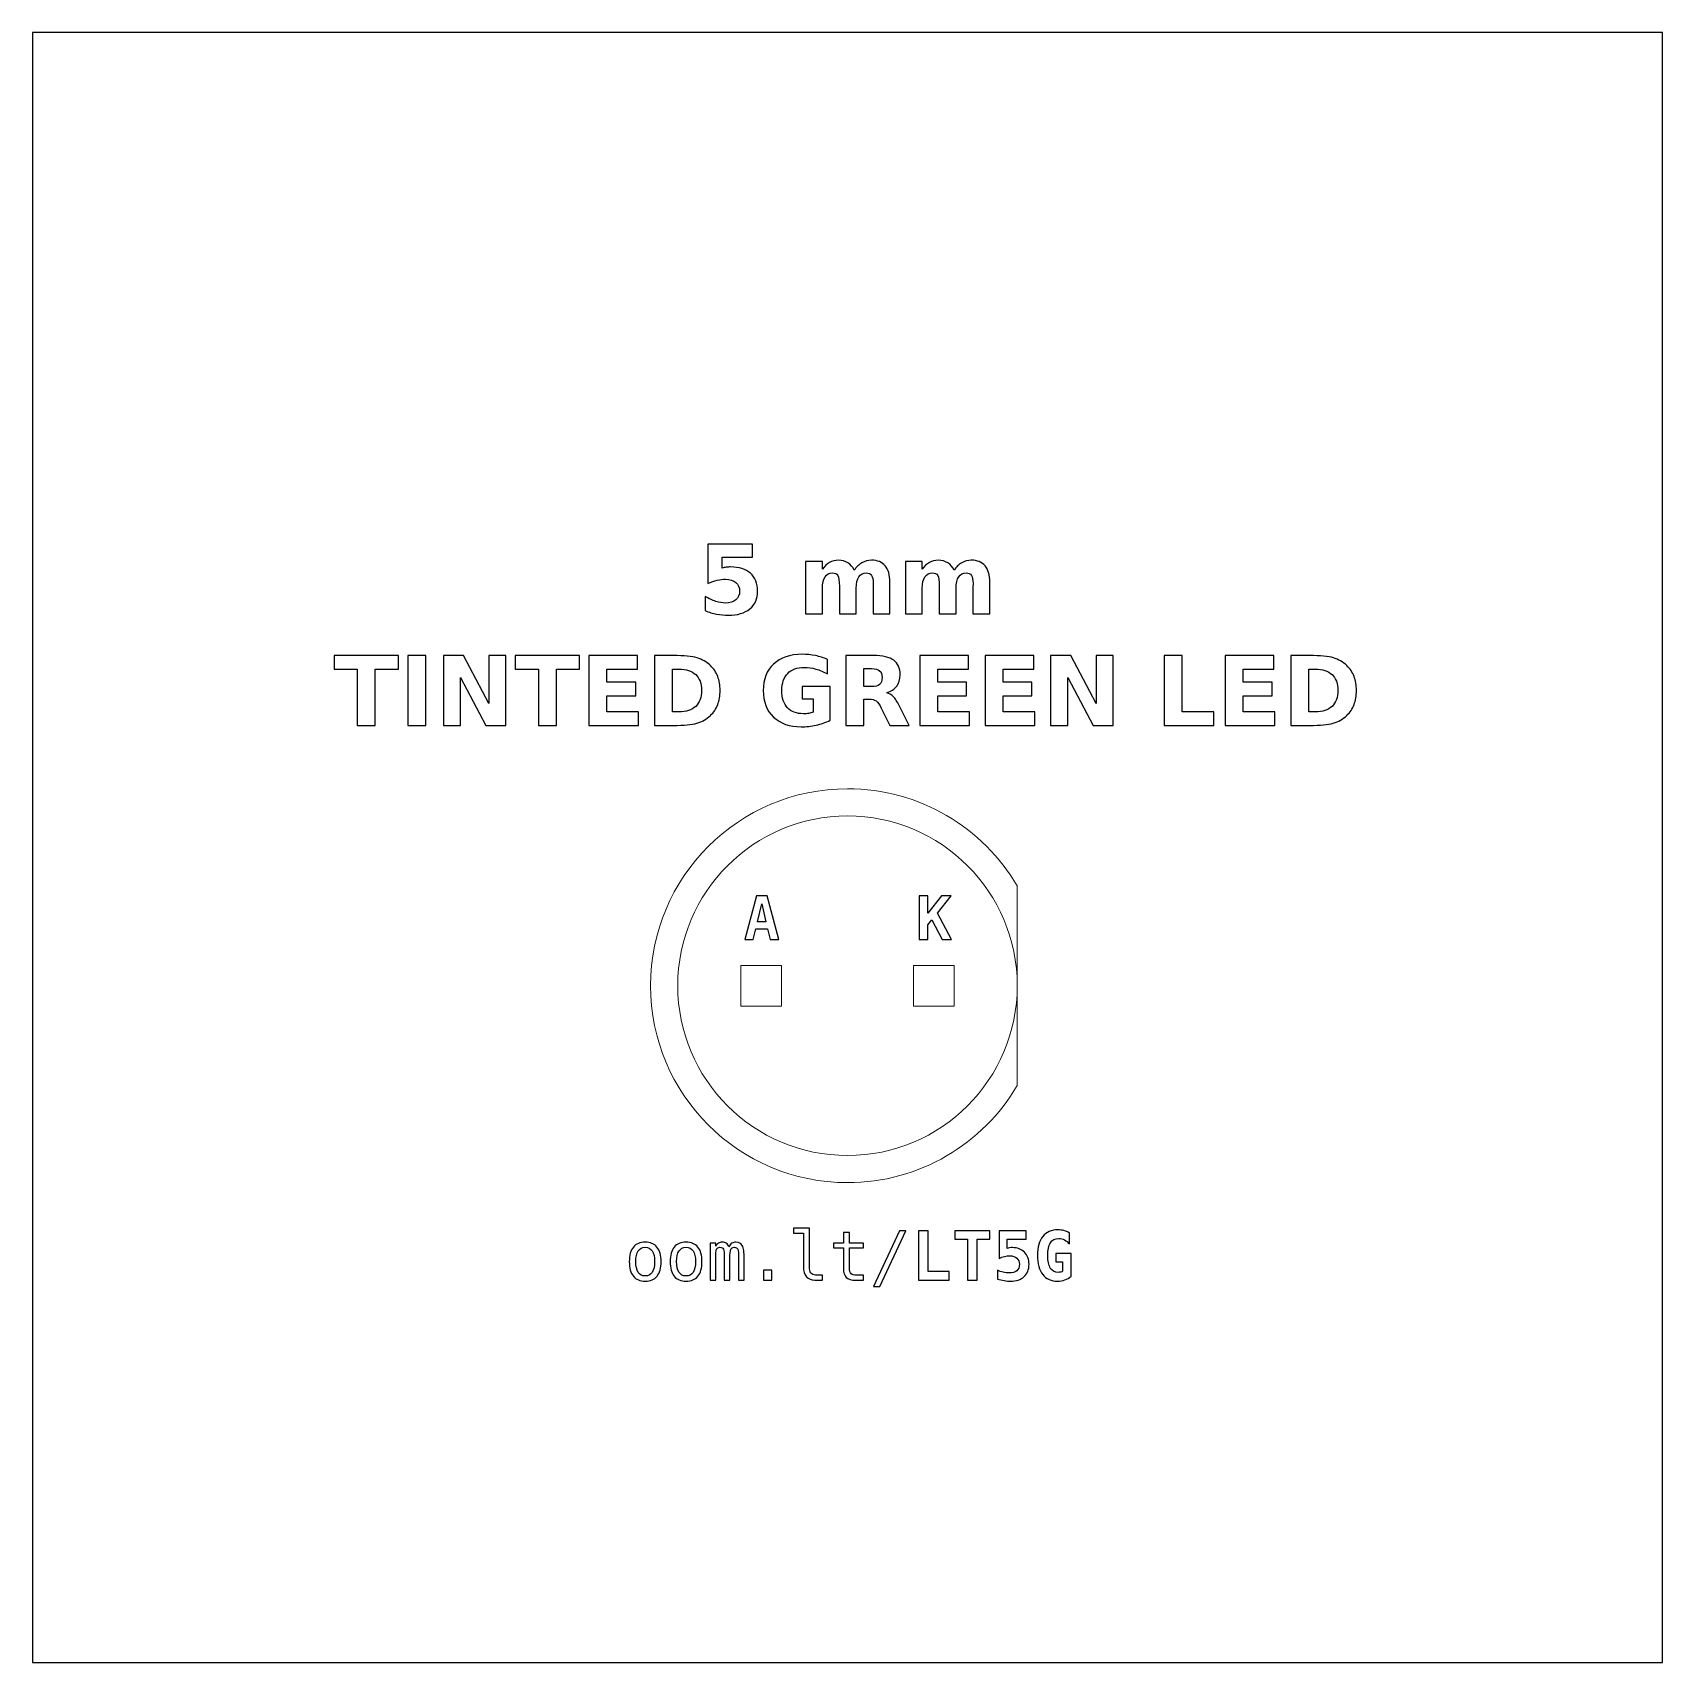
# Model space of a CAD drawing. Header units: centimetres. Extents: x -11.7 to -9.3, y -16.05 to -13.65.
import ezdxf

# ---------------------------------------------------------------- set-up
doc = ezdxf.new("R2010")
doc.units = ezdxf.units.CM
doc.header["$MEASUREMENT"] = 0
doc.layers.add('Layer 1', color=7, linetype='Continuous')

msp = doc.modelspace()

# ---------------------------------------------------------------- linework, layer by layer
at = {"layer": 'Layer 1', "color": 7}
msp.add_lwpolyline([(-11.7, -16.05), (-9.3, -16.05), (-9.3, -13.65), (-11.7, -13.65), (-11.7, -16.05)], close=True, dxfattribs=at)
at = {"layer": 'Layer 1', "color": 7, "lineweight": 20}
for points in [[(-10.65701, -15.08355), (-10.59701, -15.08355), (-10.59701, -15.02355), (-10.65701, -15.02355), (-10.65701, -15.08355)], [(-10.40301, -15.08355), (-10.34301, -15.08355), (-10.34301, -15.02355), (-10.40301, -15.02355), (-10.40301, -15.08355)]]:
    msp.add_lwpolyline(points, close=True, dxfattribs=at)
at = {"layer": 'Layer 1', "color": 250, "lineweight": 20}
msp.add_ellipse((-10.50001, -15.05355), major_axis=(0, 0.25), ratio=1, dxfattribs=at)
at = {"layer": 'Layer 1', "color": 250}
for points, knots in [([(-10.70574, -14.40315), (-10.70574, -14.40315), (-10.6398, -14.40315), (-10.6398, -14.40315), (-10.6398, -14.40315), (-10.6398, -14.40315), (-10.6398, -14.42265), (-10.6398, -14.42265), (-10.6398, -14.42265), (-10.6398, -14.42265), (-10.6846, -14.42265), (-10.6846, -14.42265), (-10.6846, -14.42265), (-10.6846, -14.42265), (-10.6846, -14.43857), (-10.6846, -14.43857), (-10.6846, -14.43857), (-10.68258, -14.43803), (-10.68055, -14.43761), (-10.67851, -14.4373), (-10.67851, -14.4373), (-10.67646, -14.43699), (-10.67432, -14.43685), (-10.67213, -14.43685), (-10.67213, -14.43685), (-10.65958, -14.43685), (-10.64982, -14.43998), (-10.64283, -14.44626), (-10.64283, -14.44626), (-10.63585, -14.45252), (-10.63237, -14.46126), (-10.63237, -14.47246), (-10.63237, -14.47246), (-10.63237, -14.48358), (-10.63618, -14.49229), (-10.64377, -14.49859), (-10.64377, -14.49859), (-10.65137, -14.50487), (-10.66193, -14.50802), (-10.67543, -14.50802), (-10.67543, -14.50802), (-10.68126, -14.50802), (-10.68705, -14.50745), (-10.69276, -14.50633), (-10.69276, -14.50633), (-10.69848, -14.5052), (-10.70417, -14.5035), (-10.70981, -14.5012), (-10.70981, -14.5012), (-10.70981, -14.5012), (-10.70981, -14.48031), (-10.70981, -14.48031), (-10.70981, -14.48031), (-10.70421, -14.48354), (-10.6989, -14.48594), (-10.69387, -14.48753), (-10.69387, -14.48753), (-10.68883, -14.48916), (-10.68408, -14.48996), (-10.67964, -14.48996), (-10.67964, -14.48996), (-10.67319, -14.48996), (-10.66814, -14.48838), (-10.66444, -14.48523), (-10.66444, -14.48523), (-10.66075, -14.4821), (-10.65889, -14.47785), (-10.65889, -14.47246), (-10.65889, -14.47246), (-10.65889, -14.46705), (-10.66075, -14.46279), (-10.66444, -14.45967), (-10.66444, -14.45967), (-10.66814, -14.45654), (-10.67319, -14.45499), (-10.67964, -14.45499), (-10.67964, -14.45499), (-10.68345, -14.45499), (-10.68752, -14.45548), (-10.69182, -14.45647), (-10.69182, -14.45647), (-10.69615, -14.45745), (-10.70078, -14.45898), (-10.70574, -14.46105), (-10.70574, -14.46105), (-10.70574, -14.46105), (-10.70574, -14.40315), (-10.70574, -14.40315)], [0, 0, 0, 0, 0.0454545, 0.0454545, 0.0454545, 0.0454545, 0.0909091, 0.0909091, 0.0909091, 0.0909091, 0.1363636, 0.1363636, 0.1363636, 0.1363636, 0.1818182, 0.1818182, 0.1818182, 0.1818182, 0.2272727, 0.2272727, 0.2272727, 0.2272727, 0.2727273, 0.2727273, 0.2727273, 0.2727273, 0.3181818, 0.3181818, 0.3181818, 0.3181818, 0.3636364, 0.3636364, 0.3636364, 0.3636364, 0.4090909, 0.4090909, 0.4090909, 0.4090909, 0.4545455, 0.4545455, 0.4545455, 0.4545455, 0.5, 0.5, 0.5, 0.5, 0.5454545, 0.5454545, 0.5454545, 0.5454545, 0.5909091, 0.5909091, 0.5909091, 0.5909091, 0.6363636, 0.6363636, 0.6363636, 0.6363636, 0.6818182, 0.6818182, 0.6818182, 0.6818182, 0.7272727, 0.7272727, 0.7272727, 0.7272727, 0.7727273, 0.7727273, 0.7727273, 0.7727273, 0.8181818, 0.8181818, 0.8181818, 0.8181818, 0.8636364, 0.8636364, 0.8636364, 0.8636364, 0.9090909, 0.9090909, 0.9090909, 0.9090909, 0.9545455, 0.9545455, 0.9545455, 0.9545455, 1, 1, 1, 1]), ([(-10.49001, -14.44167), (-10.48688, -14.4369), (-10.48319, -14.43325), (-10.47888, -14.43076), (-10.47888, -14.43076), (-10.47458, -14.42824), (-10.46988, -14.427), (-10.46473, -14.427), (-10.46473, -14.427), (-10.45586, -14.427), (-10.44911, -14.42973), (-10.44448, -14.43521), (-10.44448, -14.43521), (-10.43984, -14.44066), (-10.43751, -14.44861), (-10.43751, -14.45903), (-10.43751, -14.45903), (-10.43751, -14.45903), (-10.43751, -14.50602), (-10.43751, -14.50602), (-10.43751, -14.50602), (-10.43751, -14.50602), (-10.46233, -14.50602), (-10.46233, -14.50602), (-10.46233, -14.50602), (-10.46233, -14.50602), (-10.46233, -14.46578), (-10.46233, -14.46578), (-10.46233, -14.46578), (-10.46228, -14.46519), (-10.46226, -14.46458), (-10.46223, -14.46392), (-10.46223, -14.46392), (-10.46221, -14.46329), (-10.46219, -14.46237), (-10.46219, -14.46117), (-10.46219, -14.46117), (-10.46219, -14.45571), (-10.46298, -14.45174), (-10.46461, -14.44929), (-10.46461, -14.44929), (-10.46621, -14.44682), (-10.46879, -14.4456), (-10.47237, -14.4456), (-10.47237, -14.4456), (-10.47707, -14.4456), (-10.48067, -14.44753), (-10.48323, -14.45139), (-10.48323, -14.45139), (-10.48577, -14.45524), (-10.48709, -14.46082), (-10.48719, -14.46813), (-10.48719, -14.46813), (-10.48719, -14.46813), (-10.48719, -14.50602), (-10.48719, -14.50602), (-10.48719, -14.50602), (-10.48719, -14.50602), (-10.512, -14.50602), (-10.512, -14.50602), (-10.512, -14.50602), (-10.512, -14.50602), (-10.512, -14.46578), (-10.512, -14.46578), (-10.512, -14.46578), (-10.512, -14.45724), (-10.51273, -14.45174), (-10.51421, -14.44929), (-10.51421, -14.44929), (-10.51567, -14.44682), (-10.51828, -14.4456), (-10.52204, -14.4456), (-10.52204, -14.4456), (-10.52679, -14.4456), (-10.53044, -14.44755), (-10.533, -14.45143), (-10.533, -14.45143), (-10.53556, -14.45531), (-10.53686, -14.46084), (-10.53686, -14.46806), (-10.53686, -14.46806), (-10.53686, -14.46806), (-10.53686, -14.50602), (-10.53686, -14.50602), (-10.53686, -14.50602), (-10.53686, -14.50602), (-10.56167, -14.50602), (-10.56167, -14.50602), (-10.56167, -14.50602), (-10.56167, -14.50602), (-10.56167, -14.42886), (-10.56167, -14.42886), (-10.56167, -14.42886), (-10.56167, -14.42886), (-10.53686, -14.42886), (-10.53686, -14.42886), (-10.53686, -14.42886), (-10.53686, -14.42886), (-10.53686, -14.44017), (-10.53686, -14.44017), (-10.53686, -14.44017), (-10.53382, -14.43579), (-10.53034, -14.43253), (-10.52641, -14.43031), (-10.52641, -14.43031), (-10.52249, -14.4281), (-10.51816, -14.427), (-10.51343, -14.427), (-10.51343, -14.427), (-10.50812, -14.427), (-10.50339, -14.42829), (-10.49932, -14.43086), (-10.49932, -14.43086), (-10.49523, -14.43344), (-10.49212, -14.43704), (-10.49001, -14.44167)], [0, 0, 0, 0, 0.0344828, 0.0344828, 0.0344828, 0.0344828, 0.0689655, 0.0689655, 0.0689655, 0.0689655, 0.1034483, 0.1034483, 0.1034483, 0.1034483, 0.137931, 0.137931, 0.137931, 0.137931, 0.1724138, 0.1724138, 0.1724138, 0.1724138, 0.2068966, 0.2068966, 0.2068966, 0.2068966, 0.2413793, 0.2413793, 0.2413793, 0.2413793, 0.2758621, 0.2758621, 0.2758621, 0.2758621, 0.3103448, 0.3103448, 0.3103448, 0.3103448, 0.3448276, 0.3448276, 0.3448276, 0.3448276, 0.3793103, 0.3793103, 0.3793103, 0.3793103, 0.4137931, 0.4137931, 0.4137931, 0.4137931, 0.4482759, 0.4482759, 0.4482759, 0.4482759, 0.4827586, 0.4827586, 0.4827586, 0.4827586, 0.5172414, 0.5172414, 0.5172414, 0.5172414, 0.5517241, 0.5517241, 0.5517241, 0.5517241, 0.5862069, 0.5862069, 0.5862069, 0.5862069, 0.6206897, 0.6206897, 0.6206897, 0.6206897, 0.6551724, 0.6551724, 0.6551724, 0.6551724, 0.6896552, 0.6896552, 0.6896552, 0.6896552, 0.7241379, 0.7241379, 0.7241379, 0.7241379, 0.7586207, 0.7586207, 0.7586207, 0.7586207, 0.7931034, 0.7931034, 0.7931034, 0.7931034, 0.8275862, 0.8275862, 0.8275862, 0.8275862, 0.862069, 0.862069, 0.862069, 0.862069, 0.8965517, 0.8965517, 0.8965517, 0.8965517, 0.9310345, 0.9310345, 0.9310345, 0.9310345, 0.9655172, 0.9655172, 0.9655172, 0.9655172, 1, 1, 1, 1]), ([(-10.34297, -14.44167), (-10.33984, -14.4369), (-10.33615, -14.43325), (-10.33184, -14.43076), (-10.33184, -14.43076), (-10.32754, -14.42824), (-10.32284, -14.427), (-10.31769, -14.427), (-10.31769, -14.427), (-10.30882, -14.427), (-10.30207, -14.42973), (-10.29744, -14.43521), (-10.29744, -14.43521), (-10.2928, -14.44066), (-10.29047, -14.44861), (-10.29047, -14.45903), (-10.29047, -14.45903), (-10.29047, -14.45903), (-10.29047, -14.50602), (-10.29047, -14.50602), (-10.29047, -14.50602), (-10.29047, -14.50602), (-10.31529, -14.50602), (-10.31529, -14.50602), (-10.31529, -14.50602), (-10.31529, -14.50602), (-10.31529, -14.46578), (-10.31529, -14.46578), (-10.31529, -14.46578), (-10.31524, -14.46519), (-10.31522, -14.46458), (-10.31519, -14.46392), (-10.31519, -14.46392), (-10.31517, -14.46329), (-10.31515, -14.46237), (-10.31515, -14.46117), (-10.31515, -14.46117), (-10.31515, -14.45571), (-10.31594, -14.45174), (-10.31757, -14.44929), (-10.31757, -14.44929), (-10.31917, -14.44682), (-10.32175, -14.4456), (-10.32533, -14.4456), (-10.32533, -14.4456), (-10.33003, -14.4456), (-10.33363, -14.44753), (-10.33619, -14.45139), (-10.33619, -14.45139), (-10.33873, -14.45524), (-10.34005, -14.46082), (-10.34015, -14.46813), (-10.34015, -14.46813), (-10.34015, -14.46813), (-10.34015, -14.50602), (-10.34015, -14.50602), (-10.34015, -14.50602), (-10.34015, -14.50602), (-10.36496, -14.50602), (-10.36496, -14.50602), (-10.36496, -14.50602), (-10.36496, -14.50602), (-10.36496, -14.46578), (-10.36496, -14.46578), (-10.36496, -14.46578), (-10.36496, -14.45724), (-10.36569, -14.45174), (-10.36717, -14.44929), (-10.36717, -14.44929), (-10.36863, -14.44682), (-10.37124, -14.4456), (-10.375, -14.4456), (-10.375, -14.4456), (-10.37975, -14.4456), (-10.3834, -14.44755), (-10.38596, -14.45143), (-10.38596, -14.45143), (-10.38852, -14.45531), (-10.38982, -14.46084), (-10.38982, -14.46806), (-10.38982, -14.46806), (-10.38982, -14.46806), (-10.38982, -14.50602), (-10.38982, -14.50602), (-10.38982, -14.50602), (-10.38982, -14.50602), (-10.41463, -14.50602), (-10.41463, -14.50602), (-10.41463, -14.50602), (-10.41463, -14.50602), (-10.41463, -14.42886), (-10.41463, -14.42886), (-10.41463, -14.42886), (-10.41463, -14.42886), (-10.38982, -14.42886), (-10.38982, -14.42886), (-10.38982, -14.42886), (-10.38982, -14.42886), (-10.38982, -14.44017), (-10.38982, -14.44017), (-10.38982, -14.44017), (-10.38678, -14.43579), (-10.3833, -14.43253), (-10.37937, -14.43031), (-10.37937, -14.43031), (-10.37545, -14.4281), (-10.37112, -14.427), (-10.36639, -14.427), (-10.36639, -14.427), (-10.36108, -14.427), (-10.35635, -14.42829), (-10.35228, -14.43086), (-10.35228, -14.43086), (-10.34819, -14.43344), (-10.34508, -14.43704), (-10.34297, -14.44167)], [0, 0, 0, 0, 0.0344828, 0.0344828, 0.0344828, 0.0344828, 0.0689655, 0.0689655, 0.0689655, 0.0689655, 0.1034483, 0.1034483, 0.1034483, 0.1034483, 0.137931, 0.137931, 0.137931, 0.137931, 0.1724138, 0.1724138, 0.1724138, 0.1724138, 0.2068966, 0.2068966, 0.2068966, 0.2068966, 0.2413793, 0.2413793, 0.2413793, 0.2413793, 0.2758621, 0.2758621, 0.2758621, 0.2758621, 0.3103448, 0.3103448, 0.3103448, 0.3103448, 0.3448276, 0.3448276, 0.3448276, 0.3448276, 0.3793103, 0.3793103, 0.3793103, 0.3793103, 0.4137931, 0.4137931, 0.4137931, 0.4137931, 0.4482759, 0.4482759, 0.4482759, 0.4482759, 0.4827586, 0.4827586, 0.4827586, 0.4827586, 0.5172414, 0.5172414, 0.5172414, 0.5172414, 0.5517241, 0.5517241, 0.5517241, 0.5517241, 0.5862069, 0.5862069, 0.5862069, 0.5862069, 0.6206897, 0.6206897, 0.6206897, 0.6206897, 0.6551724, 0.6551724, 0.6551724, 0.6551724, 0.6896552, 0.6896552, 0.6896552, 0.6896552, 0.7241379, 0.7241379, 0.7241379, 0.7241379, 0.7586207, 0.7586207, 0.7586207, 0.7586207, 0.7931034, 0.7931034, 0.7931034, 0.7931034, 0.8275862, 0.8275862, 0.8275862, 0.8275862, 0.862069, 0.862069, 0.862069, 0.862069, 0.8965517, 0.8965517, 0.8965517, 0.8965517, 0.9310345, 0.9310345, 0.9310345, 0.9310345, 0.9655172, 0.9655172, 0.9655172, 0.9655172, 1, 1, 1, 1]), ([(-11.25616, -14.5674), (-11.25616, -14.5674), (-11.16136, -14.5674), (-11.16136, -14.5674), (-11.16136, -14.5674), (-11.16136, -14.5674), (-11.16136, -14.58746), (-11.16136, -14.58746), (-11.16136, -14.58746), (-11.16136, -14.58746), (-11.19546, -14.58746), (-11.19546, -14.58746), (-11.19546, -14.58746), (-11.19546, -14.58746), (-11.19546, -14.67027), (-11.19546, -14.67027), (-11.19546, -14.67027), (-11.19546, -14.67027), (-11.22199, -14.67027), (-11.22199, -14.67027), (-11.22199, -14.67027), (-11.22199, -14.67027), (-11.22199, -14.58746), (-11.22199, -14.58746), (-11.22199, -14.58746), (-11.22199, -14.58746), (-11.25616, -14.58746), (-11.25616, -14.58746), (-11.25616, -14.58746), (-11.25616, -14.58746), (-11.25616, -14.5674), (-11.25616, -14.5674)], [0, 0, 0, 0, 0.125, 0.125, 0.125, 0.125, 0.25, 0.25, 0.25, 0.25, 0.375, 0.375, 0.375, 0.375, 0.5, 0.5, 0.5, 0.5, 0.625, 0.625, 0.625, 0.625, 0.75, 0.75, 0.75, 0.75, 0.875, 0.875, 0.875, 0.875, 1, 1, 1, 1]), ([(-11.14762, -14.5674), (-11.14762, -14.5674), (-11.12109, -14.5674), (-11.12109, -14.5674), (-11.12109, -14.5674), (-11.12109, -14.5674), (-11.12109, -14.67027), (-11.12109, -14.67027), (-11.12109, -14.67027), (-11.12109, -14.67027), (-11.14762, -14.67027), (-11.14762, -14.67027), (-11.14762, -14.67027), (-11.14762, -14.67027), (-11.14762, -14.5674), (-11.14762, -14.5674)], [0, 0, 0, 0, 0.25, 0.25, 0.25, 0.25, 0.5, 0.5, 0.5, 0.5, 0.75, 0.75, 0.75, 0.75, 1, 1, 1, 1]), ([(-11.09513, -14.5674), (-11.09513, -14.5674), (-11.0655, -14.5674), (-11.0655, -14.5674), (-11.0655, -14.5674), (-11.0655, -14.5674), (-11.02808, -14.63796), (-11.02808, -14.63796), (-11.02808, -14.63796), (-11.02808, -14.63796), (-11.02808, -14.5674), (-11.02808, -14.5674), (-11.02808, -14.5674), (-11.02808, -14.5674), (-11.00294, -14.5674), (-11.00294, -14.5674), (-11.00294, -14.5674), (-11.00294, -14.5674), (-11.00294, -14.67027), (-11.00294, -14.67027), (-11.00294, -14.67027), (-11.00294, -14.67027), (-11.03257, -14.67027), (-11.03257, -14.67027), (-11.03257, -14.67027), (-11.03257, -14.67027), (-11.06999, -14.59971), (-11.06999, -14.59971), (-11.06999, -14.59971), (-11.06999, -14.59971), (-11.06999, -14.67027), (-11.06999, -14.67027), (-11.06999, -14.67027), (-11.06999, -14.67027), (-11.09513, -14.67027), (-11.09513, -14.67027), (-11.09513, -14.67027), (-11.09513, -14.67027), (-11.09513, -14.5674), (-11.09513, -14.5674)], [0, 0, 0, 0, 0.1, 0.1, 0.1, 0.1, 0.2, 0.2, 0.2, 0.2, 0.3, 0.3, 0.3, 0.3, 0.4, 0.4, 0.4, 0.4, 0.5, 0.5, 0.5, 0.5, 0.6, 0.6, 0.6, 0.6, 0.7, 0.7, 0.7, 0.7, 0.8, 0.8, 0.8, 0.8, 0.9, 0.9, 0.9, 0.9, 1, 1, 1, 1]), ([(-10.98932, -14.5674), (-10.98932, -14.5674), (-10.89452, -14.5674), (-10.89452, -14.5674), (-10.89452, -14.5674), (-10.89452, -14.5674), (-10.89452, -14.58746), (-10.89452, -14.58746), (-10.89452, -14.58746), (-10.89452, -14.58746), (-10.92862, -14.58746), (-10.92862, -14.58746), (-10.92862, -14.58746), (-10.92862, -14.58746), (-10.92862, -14.67027), (-10.92862, -14.67027), (-10.92862, -14.67027), (-10.92862, -14.67027), (-10.95515, -14.67027), (-10.95515, -14.67027), (-10.95515, -14.67027), (-10.95515, -14.67027), (-10.95515, -14.58746), (-10.95515, -14.58746), (-10.95515, -14.58746), (-10.95515, -14.58746), (-10.98932, -14.58746), (-10.98932, -14.58746), (-10.98932, -14.58746), (-10.98932, -14.58746), (-10.98932, -14.5674), (-10.98932, -14.5674)], [0, 0, 0, 0, 0.125, 0.125, 0.125, 0.125, 0.25, 0.25, 0.25, 0.25, 0.375, 0.375, 0.375, 0.375, 0.5, 0.5, 0.5, 0.5, 0.625, 0.625, 0.625, 0.625, 0.75, 0.75, 0.75, 0.75, 0.875, 0.875, 0.875, 0.875, 1, 1, 1, 1]), ([(-10.88078, -14.5674), (-10.88078, -14.5674), (-10.80919, -14.5674), (-10.80919, -14.5674), (-10.80919, -14.5674), (-10.80919, -14.5674), (-10.80919, -14.58746), (-10.80919, -14.58746), (-10.80919, -14.58746), (-10.80919, -14.58746), (-10.85425, -14.58746), (-10.85425, -14.58746), (-10.85425, -14.58746), (-10.85425, -14.58746), (-10.85425, -14.60661), (-10.85425, -14.60661), (-10.85425, -14.60661), (-10.85425, -14.60661), (-10.8119, -14.60661), (-10.8119, -14.60661), (-10.8119, -14.60661), (-10.8119, -14.60661), (-10.8119, -14.62667), (-10.8119, -14.62667), (-10.8119, -14.62667), (-10.8119, -14.62667), (-10.85425, -14.62667), (-10.85425, -14.62667), (-10.85425, -14.62667), (-10.85425, -14.62667), (-10.85425, -14.65021), (-10.85425, -14.65021), (-10.85425, -14.65021), (-10.85425, -14.65021), (-10.80769, -14.65021), (-10.80769, -14.65021), (-10.80769, -14.65021), (-10.80769, -14.65021), (-10.80769, -14.67027), (-10.80769, -14.67027), (-10.80769, -14.67027), (-10.80769, -14.67027), (-10.88078, -14.67027), (-10.88078, -14.67027), (-10.88078, -14.67027), (-10.88078, -14.67027), (-10.88078, -14.5674), (-10.88078, -14.5674)], [0, 0, 0, 0, 0.0833333, 0.0833333, 0.0833333, 0.0833333, 0.1666667, 0.1666667, 0.1666667, 0.1666667, 0.25, 0.25, 0.25, 0.25, 0.3333333, 0.3333333, 0.3333333, 0.3333333, 0.4166667, 0.4166667, 0.4166667, 0.4166667, 0.5, 0.5, 0.5, 0.5, 0.5833333, 0.5833333, 0.5833333, 0.5833333, 0.6666667, 0.6666667, 0.6666667, 0.6666667, 0.75, 0.75, 0.75, 0.75, 0.8333333, 0.8333333, 0.8333333, 0.8333333, 0.9166667, 0.9166667, 0.9166667, 0.9166667, 1, 1, 1, 1]), ([(-10.78438, -14.5674), (-10.78438, -14.5674), (-10.75639, -14.5674), (-10.75639, -14.5674), (-10.75639, -14.5674), (-10.74078, -14.5674), (-10.72916, -14.56851), (-10.72152, -14.57074), (-10.72152, -14.57074), (-10.71387, -14.57297), (-10.70731, -14.57674), (-10.70183, -14.58208), (-10.70183, -14.58208), (-10.69701, -14.58671), (-10.69344, -14.59207), (-10.69108, -14.59814), (-10.69108, -14.59814), (-10.68876, -14.60418), (-10.68758, -14.61105), (-10.68758, -14.61874), (-10.68758, -14.61874), (-10.68758, -14.6265), (-10.68876, -14.63342), (-10.69108, -14.63951), (-10.69108, -14.63951), (-10.69344, -14.6456), (-10.69701, -14.65096), (-10.70183, -14.65559), (-10.70183, -14.65559), (-10.70736, -14.66093), (-10.71397, -14.6647), (-10.72168, -14.66693), (-10.72168, -14.66693), (-10.7294, -14.66916), (-10.74097, -14.67027), (-10.75639, -14.67027), (-10.75639, -14.67027), (-10.75639, -14.67027), (-10.78438, -14.67027), (-10.78438, -14.67027), (-10.78438, -14.67027), (-10.78438, -14.67027), (-10.78438, -14.5674), (-10.78438, -14.5674)], [0, 0, 0, 0, 0.0909091, 0.0909091, 0.0909091, 0.0909091, 0.1818182, 0.1818182, 0.1818182, 0.1818182, 0.2727273, 0.2727273, 0.2727273, 0.2727273, 0.3636364, 0.3636364, 0.3636364, 0.3636364, 0.4545455, 0.4545455, 0.4545455, 0.4545455, 0.5454545, 0.5454545, 0.5454545, 0.5454545, 0.6363636, 0.6363636, 0.6363636, 0.6363636, 0.7272727, 0.7272727, 0.7272727, 0.7272727, 0.8181818, 0.8181818, 0.8181818, 0.8181818, 0.9090909, 0.9090909, 0.9090909, 0.9090909, 1, 1, 1, 1]), ([(-10.52566, -14.66263), (-10.53227, -14.66585), (-10.53913, -14.66825), (-10.54626, -14.66987), (-10.54626, -14.66987), (-10.55339, -14.67147), (-10.56072, -14.67227), (-10.56832, -14.67227), (-10.56832, -14.67227), (-10.58544, -14.67227), (-10.59901, -14.66747), (-10.60903, -14.6579), (-10.60903, -14.6579), (-10.61905, -14.64833), (-10.62406, -14.63535), (-10.62406, -14.61893), (-10.62406, -14.61893), (-10.62406, -14.60235), (-10.61895, -14.58932), (-10.60877, -14.57979), (-10.60877, -14.57979), (-10.59856, -14.57029), (-10.58459, -14.56554), (-10.56686, -14.56554), (-10.56686, -14.56554), (-10.56002, -14.56554), (-10.55346, -14.56618), (-10.54718, -14.56747), (-10.54718, -14.56747), (-10.54092, -14.56876), (-10.53499, -14.57067), (-10.52944, -14.57319), (-10.52944, -14.57319), (-10.52944, -14.57319), (-10.52944, -14.59447), (-10.52944, -14.59447), (-10.52944, -14.59447), (-10.53518, -14.5912), (-10.5409, -14.58878), (-10.54657, -14.58718), (-10.54657, -14.58718), (-10.55223, -14.58556), (-10.55792, -14.58476), (-10.56362, -14.58476), (-10.56362, -14.58476), (-10.5742, -14.58476), (-10.58234, -14.58772), (-10.58805, -14.59362), (-10.58805, -14.59362), (-10.59377, -14.59953), (-10.59664, -14.60797), (-10.59664, -14.61893), (-10.59664, -14.61893), (-10.59664, -14.62982), (-10.59388, -14.63824), (-10.58836, -14.64416), (-10.58836, -14.64416), (-10.58285, -14.65009), (-10.57502, -14.65305), (-10.56486, -14.65305), (-10.56486, -14.65305), (-10.56211, -14.65305), (-10.55955, -14.65289), (-10.55717, -14.65254), (-10.55717, -14.65254), (-10.5548, -14.65218), (-10.55268, -14.65164), (-10.5508, -14.65091), (-10.5508, -14.65091), (-10.5508, -14.65091), (-10.5508, -14.63092), (-10.5508, -14.63092), (-10.5508, -14.63092), (-10.5508, -14.63092), (-10.56698, -14.63092), (-10.56698, -14.63092), (-10.56698, -14.63092), (-10.56698, -14.63092), (-10.56698, -14.61314), (-10.56698, -14.61314), (-10.56698, -14.61314), (-10.56698, -14.61314), (-10.52566, -14.61314), (-10.52566, -14.61314), (-10.52566, -14.61314), (-10.52566, -14.61314), (-10.52566, -14.66263), (-10.52566, -14.66263)], [0, 0, 0, 0, 0.0454545, 0.0454545, 0.0454545, 0.0454545, 0.0909091, 0.0909091, 0.0909091, 0.0909091, 0.1363636, 0.1363636, 0.1363636, 0.1363636, 0.1818182, 0.1818182, 0.1818182, 0.1818182, 0.2272727, 0.2272727, 0.2272727, 0.2272727, 0.2727273, 0.2727273, 0.2727273, 0.2727273, 0.3181818, 0.3181818, 0.3181818, 0.3181818, 0.3636364, 0.3636364, 0.3636364, 0.3636364, 0.4090909, 0.4090909, 0.4090909, 0.4090909, 0.4545455, 0.4545455, 0.4545455, 0.4545455, 0.5, 0.5, 0.5, 0.5, 0.5454545, 0.5454545, 0.5454545, 0.5454545, 0.5909091, 0.5909091, 0.5909091, 0.5909091, 0.6363636, 0.6363636, 0.6363636, 0.6363636, 0.6818182, 0.6818182, 0.6818182, 0.6818182, 0.7272727, 0.7272727, 0.7272727, 0.7272727, 0.7727273, 0.7727273, 0.7727273, 0.7727273, 0.8181818, 0.8181818, 0.8181818, 0.8181818, 0.8636364, 0.8636364, 0.8636364, 0.8636364, 0.9090909, 0.9090909, 0.9090909, 0.9090909, 0.9545455, 0.9545455, 0.9545455, 0.9545455, 1, 1, 1, 1]), ([(-10.47577, -14.63135), (-10.47577, -14.63135), (-10.47577, -14.67027), (-10.47577, -14.67027), (-10.47577, -14.67027), (-10.47577, -14.67027), (-10.5023, -14.67027), (-10.5023, -14.67027), (-10.5023, -14.67027), (-10.5023, -14.67027), (-10.5023, -14.5674), (-10.5023, -14.5674), (-10.5023, -14.5674), (-10.5023, -14.5674), (-10.46178, -14.5674), (-10.46178, -14.5674), (-10.46178, -14.5674), (-10.44823, -14.5674), (-10.43828, -14.56968), (-10.43198, -14.57422), (-10.43198, -14.57422), (-10.42566, -14.57876), (-10.4225, -14.58596), (-10.4225, -14.59579), (-10.4225, -14.59579), (-10.4225, -14.60258), (-10.42415, -14.60818), (-10.42742, -14.61253), (-10.42742, -14.61253), (-10.43071, -14.61691), (-10.43567, -14.62013), (-10.44228, -14.62218), (-10.44228, -14.62218), (-10.43866, -14.62302), (-10.43539, -14.62488), (-10.43252, -14.6278), (-10.43252, -14.6278), (-10.42965, -14.63071), (-10.42676, -14.63513), (-10.42382, -14.64106), (-10.42382, -14.64106), (-10.42382, -14.64106), (-10.4094, -14.67027), (-10.4094, -14.67027), (-10.4094, -14.67027), (-10.4094, -14.67027), (-10.43767, -14.67027), (-10.43767, -14.67027), (-10.43767, -14.67027), (-10.43767, -14.67027), (-10.45021, -14.64471), (-10.45021, -14.64471), (-10.45021, -14.64471), (-10.45272, -14.63958), (-10.45529, -14.63605), (-10.4579, -14.63417), (-10.4579, -14.63417), (-10.46049, -14.63229), (-10.46394, -14.63135), (-10.46827, -14.63135), (-10.46827, -14.63135), (-10.46827, -14.63135), (-10.47577, -14.63135), (-10.47577, -14.63135)], [0, 0, 0, 0, 0.0625, 0.0625, 0.0625, 0.0625, 0.125, 0.125, 0.125, 0.125, 0.1875, 0.1875, 0.1875, 0.1875, 0.25, 0.25, 0.25, 0.25, 0.3125, 0.3125, 0.3125, 0.3125, 0.375, 0.375, 0.375, 0.375, 0.4375, 0.4375, 0.4375, 0.4375, 0.5, 0.5, 0.5, 0.5, 0.5625, 0.5625, 0.5625, 0.5625, 0.625, 0.625, 0.625, 0.625, 0.6875, 0.6875, 0.6875, 0.6875, 0.75, 0.75, 0.75, 0.75, 0.8125, 0.8125, 0.8125, 0.8125, 0.875, 0.875, 0.875, 0.875, 0.9375, 0.9375, 0.9375, 0.9375, 1, 1, 1, 1]), ([(-10.39365, -14.5674), (-10.39365, -14.5674), (-10.32206, -14.5674), (-10.32206, -14.5674), (-10.32206, -14.5674), (-10.32206, -14.5674), (-10.32206, -14.58746), (-10.32206, -14.58746), (-10.32206, -14.58746), (-10.32206, -14.58746), (-10.36712, -14.58746), (-10.36712, -14.58746), (-10.36712, -14.58746), (-10.36712, -14.58746), (-10.36712, -14.60661), (-10.36712, -14.60661), (-10.36712, -14.60661), (-10.36712, -14.60661), (-10.32477, -14.60661), (-10.32477, -14.60661), (-10.32477, -14.60661), (-10.32477, -14.60661), (-10.32477, -14.62667), (-10.32477, -14.62667), (-10.32477, -14.62667), (-10.32477, -14.62667), (-10.36712, -14.62667), (-10.36712, -14.62667), (-10.36712, -14.62667), (-10.36712, -14.62667), (-10.36712, -14.65021), (-10.36712, -14.65021), (-10.36712, -14.65021), (-10.36712, -14.65021), (-10.32056, -14.65021), (-10.32056, -14.65021), (-10.32056, -14.65021), (-10.32056, -14.65021), (-10.32056, -14.67027), (-10.32056, -14.67027), (-10.32056, -14.67027), (-10.32056, -14.67027), (-10.39365, -14.67027), (-10.39365, -14.67027), (-10.39365, -14.67027), (-10.39365, -14.67027), (-10.39365, -14.5674), (-10.39365, -14.5674)], [0, 0, 0, 0, 0.0833333, 0.0833333, 0.0833333, 0.0833333, 0.1666667, 0.1666667, 0.1666667, 0.1666667, 0.25, 0.25, 0.25, 0.25, 0.3333333, 0.3333333, 0.3333333, 0.3333333, 0.4166667, 0.4166667, 0.4166667, 0.4166667, 0.5, 0.5, 0.5, 0.5, 0.5833333, 0.5833333, 0.5833333, 0.5833333, 0.6666667, 0.6666667, 0.6666667, 0.6666667, 0.75, 0.75, 0.75, 0.75, 0.8333333, 0.8333333, 0.8333333, 0.8333333, 0.9166667, 0.9166667, 0.9166667, 0.9166667, 1, 1, 1, 1]), ([(-10.29725, -14.5674), (-10.29725, -14.5674), (-10.22566, -14.5674), (-10.22566, -14.5674), (-10.22566, -14.5674), (-10.22566, -14.5674), (-10.22566, -14.58746), (-10.22566, -14.58746), (-10.22566, -14.58746), (-10.22566, -14.58746), (-10.27072, -14.58746), (-10.27072, -14.58746), (-10.27072, -14.58746), (-10.27072, -14.58746), (-10.27072, -14.60661), (-10.27072, -14.60661), (-10.27072, -14.60661), (-10.27072, -14.60661), (-10.22837, -14.60661), (-10.22837, -14.60661), (-10.22837, -14.60661), (-10.22837, -14.60661), (-10.22837, -14.62667), (-10.22837, -14.62667), (-10.22837, -14.62667), (-10.22837, -14.62667), (-10.27072, -14.62667), (-10.27072, -14.62667), (-10.27072, -14.62667), (-10.27072, -14.62667), (-10.27072, -14.65021), (-10.27072, -14.65021), (-10.27072, -14.65021), (-10.27072, -14.65021), (-10.22416, -14.65021), (-10.22416, -14.65021), (-10.22416, -14.65021), (-10.22416, -14.65021), (-10.22416, -14.67027), (-10.22416, -14.67027), (-10.22416, -14.67027), (-10.22416, -14.67027), (-10.29725, -14.67027), (-10.29725, -14.67027), (-10.29725, -14.67027), (-10.29725, -14.67027), (-10.29725, -14.5674), (-10.29725, -14.5674)], [0, 0, 0, 0, 0.0833333, 0.0833333, 0.0833333, 0.0833333, 0.1666667, 0.1666667, 0.1666667, 0.1666667, 0.25, 0.25, 0.25, 0.25, 0.3333333, 0.3333333, 0.3333333, 0.3333333, 0.4166667, 0.4166667, 0.4166667, 0.4166667, 0.5, 0.5, 0.5, 0.5, 0.5833333, 0.5833333, 0.5833333, 0.5833333, 0.6666667, 0.6666667, 0.6666667, 0.6666667, 0.75, 0.75, 0.75, 0.75, 0.8333333, 0.8333333, 0.8333333, 0.8333333, 0.9166667, 0.9166667, 0.9166667, 0.9166667, 1, 1, 1, 1]), ([(-10.20085, -14.5674), (-10.20085, -14.5674), (-10.17122, -14.5674), (-10.17122, -14.5674), (-10.17122, -14.5674), (-10.17122, -14.5674), (-10.1338, -14.63796), (-10.1338, -14.63796), (-10.1338, -14.63796), (-10.1338, -14.63796), (-10.1338, -14.5674), (-10.1338, -14.5674), (-10.1338, -14.5674), (-10.1338, -14.5674), (-10.10866, -14.5674), (-10.10866, -14.5674), (-10.10866, -14.5674), (-10.10866, -14.5674), (-10.10866, -14.67027), (-10.10866, -14.67027), (-10.10866, -14.67027), (-10.10866, -14.67027), (-10.13829, -14.67027), (-10.13829, -14.67027), (-10.13829, -14.67027), (-10.13829, -14.67027), (-10.17571, -14.59971), (-10.17571, -14.59971), (-10.17571, -14.59971), (-10.17571, -14.59971), (-10.17571, -14.67027), (-10.17571, -14.67027), (-10.17571, -14.67027), (-10.17571, -14.67027), (-10.20085, -14.67027), (-10.20085, -14.67027), (-10.20085, -14.67027), (-10.20085, -14.67027), (-10.20085, -14.5674), (-10.20085, -14.5674)], [0, 0, 0, 0, 0.1, 0.1, 0.1, 0.1, 0.2, 0.2, 0.2, 0.2, 0.3, 0.3, 0.3, 0.3, 0.4, 0.4, 0.4, 0.4, 0.5, 0.5, 0.5, 0.5, 0.6, 0.6, 0.6, 0.6, 0.7, 0.7, 0.7, 0.7, 0.8, 0.8, 0.8, 0.8, 0.9, 0.9, 0.9, 0.9, 1, 1, 1, 1]), ([(-10.03363, -14.5674), (-10.03363, -14.5674), (-10.0071, -14.5674), (-10.0071, -14.5674), (-10.0071, -14.5674), (-10.0071, -14.5674), (-10.0071, -14.65021), (-10.0071, -14.65021), (-10.0071, -14.65021), (-10.0071, -14.65021), (-9.96054, -14.65021), (-9.96054, -14.65021), (-9.96054, -14.65021), (-9.96054, -14.65021), (-9.96054, -14.67027), (-9.96054, -14.67027), (-9.96054, -14.67027), (-9.96054, -14.67027), (-10.03363, -14.67027), (-10.03363, -14.67027), (-10.03363, -14.67027), (-10.03363, -14.67027), (-10.03363, -14.5674), (-10.03363, -14.5674)], [0, 0, 0, 0, 0.1666667, 0.1666667, 0.1666667, 0.1666667, 0.3333333, 0.3333333, 0.3333333, 0.3333333, 0.5, 0.5, 0.5, 0.5, 0.6666667, 0.6666667, 0.6666667, 0.6666667, 0.8333333, 0.8333333, 0.8333333, 0.8333333, 1, 1, 1, 1]), ([(-9.94372, -14.5674), (-9.94372, -14.5674), (-9.87213, -14.5674), (-9.87213, -14.5674), (-9.87213, -14.5674), (-9.87213, -14.5674), (-9.87213, -14.58746), (-9.87213, -14.58746), (-9.87213, -14.58746), (-9.87213, -14.58746), (-9.91719, -14.58746), (-9.91719, -14.58746), (-9.91719, -14.58746), (-9.91719, -14.58746), (-9.91719, -14.60661), (-9.91719, -14.60661), (-9.91719, -14.60661), (-9.91719, -14.60661), (-9.87484, -14.60661), (-9.87484, -14.60661), (-9.87484, -14.60661), (-9.87484, -14.60661), (-9.87484, -14.62667), (-9.87484, -14.62667), (-9.87484, -14.62667), (-9.87484, -14.62667), (-9.91719, -14.62667), (-9.91719, -14.62667), (-9.91719, -14.62667), (-9.91719, -14.62667), (-9.91719, -14.65021), (-9.91719, -14.65021), (-9.91719, -14.65021), (-9.91719, -14.65021), (-9.87063, -14.65021), (-9.87063, -14.65021), (-9.87063, -14.65021), (-9.87063, -14.65021), (-9.87063, -14.67027), (-9.87063, -14.67027), (-9.87063, -14.67027), (-9.87063, -14.67027), (-9.94372, -14.67027), (-9.94372, -14.67027), (-9.94372, -14.67027), (-9.94372, -14.67027), (-9.94372, -14.5674), (-9.94372, -14.5674)], [0, 0, 0, 0, 0.0833333, 0.0833333, 0.0833333, 0.0833333, 0.1666667, 0.1666667, 0.1666667, 0.1666667, 0.25, 0.25, 0.25, 0.25, 0.3333333, 0.3333333, 0.3333333, 0.3333333, 0.4166667, 0.4166667, 0.4166667, 0.4166667, 0.5, 0.5, 0.5, 0.5, 0.5833333, 0.5833333, 0.5833333, 0.5833333, 0.6666667, 0.6666667, 0.6666667, 0.6666667, 0.75, 0.75, 0.75, 0.75, 0.8333333, 0.8333333, 0.8333333, 0.8333333, 0.9166667, 0.9166667, 0.9166667, 0.9166667, 1, 1, 1, 1]), ([(-9.84732, -14.5674), (-9.84732, -14.5674), (-9.81933, -14.5674), (-9.81933, -14.5674), (-9.81933, -14.5674), (-9.80372, -14.5674), (-9.7921, -14.56851), (-9.78446, -14.57074), (-9.78446, -14.57074), (-9.77681, -14.57297), (-9.77025, -14.57674), (-9.76477, -14.58208), (-9.76477, -14.58208), (-9.75995, -14.58671), (-9.75638, -14.59207), (-9.75402, -14.59814), (-9.75402, -14.59814), (-9.7517, -14.60418), (-9.75052, -14.61105), (-9.75052, -14.61874), (-9.75052, -14.61874), (-9.75052, -14.6265), (-9.7517, -14.63342), (-9.75402, -14.63951), (-9.75402, -14.63951), (-9.75638, -14.6456), (-9.75995, -14.65096), (-9.76477, -14.65559), (-9.76477, -14.65559), (-9.7703, -14.66093), (-9.77691, -14.6647), (-9.78462, -14.66693), (-9.78462, -14.66693), (-9.79234, -14.66916), (-9.80391, -14.67027), (-9.81933, -14.67027), (-9.81933, -14.67027), (-9.81933, -14.67027), (-9.84732, -14.67027), (-9.84732, -14.67027), (-9.84732, -14.67027), (-9.84732, -14.67027), (-9.84732, -14.5674), (-9.84732, -14.5674)], [0, 0, 0, 0, 0.0909091, 0.0909091, 0.0909091, 0.0909091, 0.1818182, 0.1818182, 0.1818182, 0.1818182, 0.2727273, 0.2727273, 0.2727273, 0.2727273, 0.3636364, 0.3636364, 0.3636364, 0.3636364, 0.4545455, 0.4545455, 0.4545455, 0.4545455, 0.5454545, 0.5454545, 0.5454545, 0.5454545, 0.6363636, 0.6363636, 0.6363636, 0.6363636, 0.7272727, 0.7272727, 0.7272727, 0.7272727, 0.8181818, 0.8181818, 0.8181818, 0.8181818, 0.9090909, 0.9090909, 0.9090909, 0.9090909, 1, 1, 1, 1]), ([(-10.75785, -14.58746), (-10.75785, -14.58746), (-10.75785, -14.65021), (-10.75785, -14.65021), (-10.75785, -14.65021), (-10.75785, -14.65021), (-10.74835, -14.65021), (-10.74835, -14.65021), (-10.74835, -14.65021), (-10.73751, -14.65021), (-10.72923, -14.64753), (-10.72352, -14.64214), (-10.72352, -14.64214), (-10.7178, -14.63678), (-10.71493, -14.62897), (-10.71493, -14.61874), (-10.71493, -14.61874), (-10.71493, -14.60853), (-10.71778, -14.60077), (-10.72347, -14.59546), (-10.72347, -14.59546), (-10.72916, -14.59012), (-10.73746, -14.58746), (-10.74835, -14.58746), (-10.74835, -14.58746), (-10.74835, -14.58746), (-10.75785, -14.58746), (-10.75785, -14.58746)], [0, 0, 0, 0, 0.1428571, 0.1428571, 0.1428571, 0.1428571, 0.2857143, 0.2857143, 0.2857143, 0.2857143, 0.4285714, 0.4285714, 0.4285714, 0.4285714, 0.5714286, 0.5714286, 0.5714286, 0.5714286, 0.7142857, 0.7142857, 0.7142857, 0.7142857, 0.8571429, 0.8571429, 0.8571429, 0.8571429, 1, 1, 1, 1]), ([(-10.4646, -14.61303), (-10.45905, -14.61303), (-10.45505, -14.61199), (-10.45265, -14.60992), (-10.45265, -14.60992), (-10.45023, -14.60785), (-10.44903, -14.60444), (-10.44903, -14.59971), (-10.44903, -14.59971), (-10.44903, -14.59503), (-10.45023, -14.59167), (-10.45265, -14.58965), (-10.45265, -14.58965), (-10.45505, -14.58763), (-10.45905, -14.58662), (-10.4646, -14.58662), (-10.4646, -14.58662), (-10.4646, -14.58662), (-10.47577, -14.58662), (-10.47577, -14.58662), (-10.47577, -14.58662), (-10.47577, -14.58662), (-10.47577, -14.61303), (-10.47577, -14.61303), (-10.47577, -14.61303), (-10.47577, -14.61303), (-10.4646, -14.61303), (-10.4646, -14.61303)], [0, 0, 0, 0, 0.1428571, 0.1428571, 0.1428571, 0.1428571, 0.2857143, 0.2857143, 0.2857143, 0.2857143, 0.4285714, 0.4285714, 0.4285714, 0.4285714, 0.5714286, 0.5714286, 0.5714286, 0.5714286, 0.7142857, 0.7142857, 0.7142857, 0.7142857, 0.8571429, 0.8571429, 0.8571429, 0.8571429, 1, 1, 1, 1]), ([(-9.82079, -14.58746), (-9.82079, -14.58746), (-9.82079, -14.65021), (-9.82079, -14.65021), (-9.82079, -14.65021), (-9.82079, -14.65021), (-9.81129, -14.65021), (-9.81129, -14.65021), (-9.81129, -14.65021), (-9.80045, -14.65021), (-9.79217, -14.64753), (-9.78646, -14.64214), (-9.78646, -14.64214), (-9.78074, -14.63678), (-9.77787, -14.62897), (-9.77787, -14.61874), (-9.77787, -14.61874), (-9.77787, -14.60853), (-9.78072, -14.60077), (-9.78641, -14.59546), (-9.78641, -14.59546), (-9.7921, -14.59012), (-9.8004, -14.58746), (-9.81129, -14.58746), (-9.81129, -14.58746), (-9.81129, -14.58746), (-9.82079, -14.58746), (-9.82079, -14.58746)], [0, 0, 0, 0, 0.1428571, 0.1428571, 0.1428571, 0.1428571, 0.2857143, 0.2857143, 0.2857143, 0.2857143, 0.4285714, 0.4285714, 0.4285714, 0.4285714, 0.5714286, 0.5714286, 0.5714286, 0.5714286, 0.7142857, 0.7142857, 0.7142857, 0.7142857, 0.8571429, 0.8571429, 0.8571429, 0.8571429, 1, 1, 1, 1]), ([(-10.63407, -14.92139), (-10.63407, -14.92139), (-10.61853, -14.92139), (-10.61853, -14.92139), (-10.61853, -14.92139), (-10.61853, -14.92139), (-10.60117, -14.98568), (-10.60117, -14.98568), (-10.60117, -14.98568), (-10.60117, -14.98568), (-10.61387, -14.98568), (-10.61387, -14.98568), (-10.61387, -14.98568), (-10.61387, -14.98568), (-10.61784, -14.96979), (-10.61784, -14.96979), (-10.61784, -14.96979), (-10.61784, -14.96979), (-10.63484, -14.96979), (-10.63484, -14.96979), (-10.63484, -14.96979), (-10.63484, -14.96979), (-10.63872, -14.98568), (-10.63872, -14.98568), (-10.63872, -14.98568), (-10.63872, -14.98568), (-10.65142, -14.98568), (-10.65142, -14.98568), (-10.65142, -14.98568), (-10.65142, -14.98568), (-10.63407, -14.92139), (-10.63407, -14.92139)], [0, 0, 0, 0, 0.125, 0.125, 0.125, 0.125, 0.25, 0.25, 0.25, 0.25, 0.375, 0.375, 0.375, 0.375, 0.5, 0.5, 0.5, 0.5, 0.625, 0.625, 0.625, 0.625, 0.75, 0.75, 0.75, 0.75, 0.875, 0.875, 0.875, 0.875, 1, 1, 1, 1]), ([(-10.39435, -14.92139), (-10.39435, -14.92139), (-10.38165, -14.92139), (-10.38165, -14.92139), (-10.38165, -14.92139), (-10.38165, -14.92139), (-10.38165, -14.94679), (-10.38165, -14.94679), (-10.38165, -14.94679), (-10.38165, -14.94679), (-10.36175, -14.92139), (-10.36175, -14.92139), (-10.36175, -14.92139), (-10.36175, -14.92139), (-10.34737, -14.92139), (-10.34737, -14.92139), (-10.34737, -14.92139), (-10.34737, -14.92139), (-10.36766, -14.94671), (-10.36766, -14.94671), (-10.36766, -14.94671), (-10.36766, -14.94671), (-10.34664, -14.98568), (-10.34664, -14.98568), (-10.34664, -14.98568), (-10.34664, -14.98568), (-10.36076, -14.98568), (-10.36076, -14.98568), (-10.36076, -14.98568), (-10.36076, -14.98568), (-10.376, -14.95674), (-10.376, -14.95674), (-10.376, -14.95674), (-10.376, -14.95674), (-10.38165, -14.9639), (-10.38165, -14.9639), (-10.38165, -14.9639), (-10.38165, -14.9639), (-10.38165, -14.98568), (-10.38165, -14.98568), (-10.38165, -14.98568), (-10.38165, -14.98568), (-10.39435, -14.98568), (-10.39435, -14.98568), (-10.39435, -14.98568), (-10.39435, -14.98568), (-10.39435, -14.92139), (-10.39435, -14.92139)], [0, 0, 0, 0, 0.0833333, 0.0833333, 0.0833333, 0.0833333, 0.1666667, 0.1666667, 0.1666667, 0.1666667, 0.25, 0.25, 0.25, 0.25, 0.3333333, 0.3333333, 0.3333333, 0.3333333, 0.4166667, 0.4166667, 0.4166667, 0.4166667, 0.5, 0.5, 0.5, 0.5, 0.5833333, 0.5833333, 0.5833333, 0.5833333, 0.6666667, 0.6666667, 0.6666667, 0.6666667, 0.75, 0.75, 0.75, 0.75, 0.8333333, 0.8333333, 0.8333333, 0.8333333, 0.9166667, 0.9166667, 0.9166667, 0.9166667, 1, 1, 1, 1]), ([(-10.62632, -14.93302), (-10.62632, -14.93302), (-10.6323, -14.95933), (-10.6323, -14.95933), (-10.6323, -14.95933), (-10.6323, -14.95933), (-10.62029, -14.95933), (-10.62029, -14.95933), (-10.62029, -14.95933), (-10.62029, -14.95933), (-10.62632, -14.93302), (-10.62632, -14.93302)], [0, 0, 0, 0, 0.3333333, 0.3333333, 0.3333333, 0.3333333, 0.6666667, 0.6666667, 0.6666667, 0.6666667, 1, 1, 1, 1]), ([(-10.79793, -15.43116), (-10.79035, -15.43116), (-10.78455, -15.43361), (-10.78053, -15.43853), (-10.78053, -15.43853), (-10.77651, -15.44345), (-10.7745, -15.45057), (-10.7745, -15.45987), (-10.7745, -15.45987), (-10.7745, -15.46922), (-10.7765, -15.47634), (-10.7805, -15.48124), (-10.7805, -15.48124), (-10.78452, -15.48614), (-10.79032, -15.48859), (-10.79793, -15.48859), (-10.79793, -15.48859), (-10.80553, -15.48859), (-10.81132, -15.48614), (-10.81534, -15.48124), (-10.81534, -15.48124), (-10.81934, -15.47634), (-10.82134, -15.46922), (-10.82134, -15.45987), (-10.82134, -15.45987), (-10.82134, -15.45057), (-10.81934, -15.44345), (-10.81534, -15.43853), (-10.81534, -15.43853), (-10.81132, -15.43361), (-10.80553, -15.43116), (-10.79793, -15.43116)], [0, 0, 0, 0, 0.125, 0.125, 0.125, 0.125, 0.25, 0.25, 0.25, 0.25, 0.375, 0.375, 0.375, 0.375, 0.5, 0.5, 0.5, 0.5, 0.625, 0.625, 0.625, 0.625, 0.75, 0.75, 0.75, 0.75, 0.875, 0.875, 0.875, 0.875, 1, 1, 1, 1]), ([(-10.73772, -15.43116), (-10.73014, -15.43116), (-10.72434, -15.43361), (-10.72032, -15.43853), (-10.72032, -15.43853), (-10.7163, -15.44345), (-10.71429, -15.45057), (-10.71429, -15.45987), (-10.71429, -15.45987), (-10.71429, -15.46922), (-10.71629, -15.47634), (-10.72029, -15.48124), (-10.72029, -15.48124), (-10.72431, -15.48614), (-10.73011, -15.48859), (-10.73772, -15.48859), (-10.73772, -15.48859), (-10.74532, -15.48859), (-10.75111, -15.48614), (-10.75513, -15.48124), (-10.75513, -15.48124), (-10.75913, -15.47634), (-10.76113, -15.46922), (-10.76113, -15.45987), (-10.76113, -15.45987), (-10.76113, -15.45057), (-10.75913, -15.44345), (-10.75513, -15.43853), (-10.75513, -15.43853), (-10.75111, -15.43361), (-10.74532, -15.43116), (-10.73772, -15.43116)], [0, 0, 0, 0, 0.125, 0.125, 0.125, 0.125, 0.25, 0.25, 0.25, 0.25, 0.375, 0.375, 0.375, 0.375, 0.5, 0.5, 0.5, 0.5, 0.625, 0.625, 0.625, 0.625, 0.75, 0.75, 0.75, 0.75, 0.875, 0.875, 0.875, 0.875, 1, 1, 1, 1]), ([(-10.6746, -15.43805), (-10.6735, -15.4357), (-10.67208, -15.43396), (-10.67036, -15.43285), (-10.67036, -15.43285), (-10.66866, -15.43173), (-10.6666, -15.43116), (-10.6642, -15.43116), (-10.6642, -15.43116), (-10.6598, -15.43116), (-10.65669, -15.43286), (-10.65489, -15.43626), (-10.65489, -15.43626), (-10.65308, -15.43967), (-10.65218, -15.44607), (-10.65218, -15.45548), (-10.65218, -15.45548), (-10.65218, -15.45548), (-10.65218, -15.48717), (-10.65218, -15.48717), (-10.65218, -15.48717), (-10.65218, -15.48717), (-10.66038, -15.48717), (-10.66038, -15.48717), (-10.66038, -15.48717), (-10.66038, -15.48717), (-10.66038, -15.45587), (-10.66038, -15.45587), (-10.66038, -15.45587), (-10.66038, -15.44815), (-10.66081, -15.44337), (-10.66168, -15.44148), (-10.66168, -15.44148), (-10.66253, -15.43962), (-10.66411, -15.43868), (-10.6664, -15.43868), (-10.6664, -15.43868), (-10.669, -15.43868), (-10.67078, -15.43968), (-10.67175, -15.44168), (-10.67175, -15.44168), (-10.6727, -15.44368), (-10.67318, -15.44842), (-10.67318, -15.45587), (-10.67318, -15.45587), (-10.67318, -15.45587), (-10.67318, -15.48717), (-10.67318, -15.48717), (-10.67318, -15.48717), (-10.67318, -15.48717), (-10.68138, -15.48717), (-10.68138, -15.48717), (-10.68138, -15.48717), (-10.68138, -15.48717), (-10.68138, -15.45587), (-10.68138, -15.45587), (-10.68138, -15.45587), (-10.68138, -15.44805), (-10.68185, -15.44323), (-10.68278, -15.44142), (-10.68278, -15.44142), (-10.6837, -15.4396), (-10.68536, -15.43868), (-10.68778, -15.43868), (-10.68778, -15.43868), (-10.69016, -15.43868), (-10.69182, -15.43968), (-10.69273, -15.44168), (-10.69273, -15.44168), (-10.69367, -15.44368), (-10.69413, -15.44842), (-10.69413, -15.45587), (-10.69413, -15.45587), (-10.69413, -15.45587), (-10.69413, -15.48717), (-10.69413, -15.48717), (-10.69413, -15.48717), (-10.69413, -15.48717), (-10.70228, -15.48717), (-10.70228, -15.48717), (-10.70228, -15.48717), (-10.70228, -15.48717), (-10.70228, -15.43248), (-10.70228, -15.43248), (-10.70228, -15.43248), (-10.70228, -15.43248), (-10.69413, -15.43248), (-10.69413, -15.43248), (-10.69413, -15.43248), (-10.69413, -15.43248), (-10.69413, -15.43716), (-10.69413, -15.43716), (-10.69413, -15.43716), (-10.69307, -15.43521), (-10.69172, -15.43373), (-10.6901, -15.4327), (-10.6901, -15.4327), (-10.6885, -15.43168), (-10.68666, -15.43116), (-10.68461, -15.43116), (-10.68461, -15.43116), (-10.68213, -15.43116), (-10.68008, -15.43173), (-10.67843, -15.43286), (-10.67843, -15.43286), (-10.67678, -15.43401), (-10.67551, -15.43573), (-10.6746, -15.43805)], [0, 0, 0, 0, 0.037037, 0.037037, 0.037037, 0.037037, 0.0740741, 0.0740741, 0.0740741, 0.0740741, 0.1111111, 0.1111111, 0.1111111, 0.1111111, 0.1481481, 0.1481481, 0.1481481, 0.1481481, 0.1851852, 0.1851852, 0.1851852, 0.1851852, 0.2222222, 0.2222222, 0.2222222, 0.2222222, 0.2592593, 0.2592593, 0.2592593, 0.2592593, 0.2962963, 0.2962963, 0.2962963, 0.2962963, 0.3333333, 0.3333333, 0.3333333, 0.3333333, 0.3703704, 0.3703704, 0.3703704, 0.3703704, 0.4074074, 0.4074074, 0.4074074, 0.4074074, 0.4444444, 0.4444444, 0.4444444, 0.4444444, 0.4814815, 0.4814815, 0.4814815, 0.4814815, 0.5185185, 0.5185185, 0.5185185, 0.5185185, 0.5555556, 0.5555556, 0.5555556, 0.5555556, 0.5925926, 0.5925926, 0.5925926, 0.5925926, 0.6296296, 0.6296296, 0.6296296, 0.6296296, 0.6666667, 0.6666667, 0.6666667, 0.6666667, 0.7037037, 0.7037037, 0.7037037, 0.7037037, 0.7407407, 0.7407407, 0.7407407, 0.7407407, 0.7777778, 0.7777778, 0.7777778, 0.7777778, 0.8148148, 0.8148148, 0.8148148, 0.8148148, 0.8518519, 0.8518519, 0.8518519, 0.8518519, 0.8888889, 0.8888889, 0.8888889, 0.8888889, 0.9259259, 0.9259259, 0.9259259, 0.9259259, 0.962963, 0.962963, 0.962963, 0.962963, 1, 1, 1, 1]), ([(-10.55598, -15.46735), (-10.55598, -15.47139), (-10.55524, -15.47442), (-10.55376, -15.47647), (-10.55376, -15.47647), (-10.55228, -15.47852), (-10.55009, -15.47955), (-10.54719, -15.47955), (-10.54719, -15.47955), (-10.54719, -15.47955), (-10.53669, -15.47955), (-10.53669, -15.47955), (-10.53669, -15.47955), (-10.53669, -15.47955), (-10.53669, -15.48717), (-10.53669, -15.48717), (-10.53669, -15.48717), (-10.53669, -15.48717), (-10.54806, -15.48717), (-10.54806, -15.48717), (-10.54806, -15.48717), (-10.55344, -15.48717), (-10.55759, -15.48544), (-10.56054, -15.48199), (-10.56054, -15.48199), (-10.56349, -15.47854), (-10.56496, -15.47365), (-10.56496, -15.46735), (-10.56496, -15.46735), (-10.56496, -15.46735), (-10.56496, -15.41768), (-10.56496, -15.41768), (-10.56496, -15.41768), (-10.56496, -15.41768), (-10.57936, -15.41768), (-10.57936, -15.41768), (-10.57936, -15.41768), (-10.57936, -15.41768), (-10.57936, -15.41065), (-10.57936, -15.41065), (-10.57936, -15.41065), (-10.57936, -15.41065), (-10.55598, -15.41065), (-10.55598, -15.41065), (-10.55598, -15.41065), (-10.55598, -15.41065), (-10.55598, -15.46735), (-10.55598, -15.46735)], [0, 0, 0, 0, 0.0833333, 0.0833333, 0.0833333, 0.0833333, 0.1666667, 0.1666667, 0.1666667, 0.1666667, 0.25, 0.25, 0.25, 0.25, 0.3333333, 0.3333333, 0.3333333, 0.3333333, 0.4166667, 0.4166667, 0.4166667, 0.4166667, 0.5, 0.5, 0.5, 0.5, 0.5833333, 0.5833333, 0.5833333, 0.5833333, 0.6666667, 0.6666667, 0.6666667, 0.6666667, 0.75, 0.75, 0.75, 0.75, 0.8333333, 0.8333333, 0.8333333, 0.8333333, 0.9166667, 0.9166667, 0.9166667, 0.9166667, 1, 1, 1, 1]), ([(-10.49698, -15.41695), (-10.49698, -15.41695), (-10.49698, -15.43248), (-10.49698, -15.43248), (-10.49698, -15.43248), (-10.49698, -15.43248), (-10.47656, -15.43248), (-10.47656, -15.43248), (-10.47656, -15.43248), (-10.47656, -15.43248), (-10.47656, -15.43947), (-10.47656, -15.43947), (-10.47656, -15.43947), (-10.47656, -15.43947), (-10.49698, -15.43947), (-10.49698, -15.43947), (-10.49698, -15.43947), (-10.49698, -15.43947), (-10.49698, -15.46915), (-10.49698, -15.46915), (-10.49698, -15.46915), (-10.49698, -15.47319), (-10.49622, -15.476), (-10.49468, -15.47759), (-10.49468, -15.47759), (-10.49315, -15.47919), (-10.49048, -15.47999), (-10.48668, -15.47999), (-10.48668, -15.47999), (-10.48668, -15.47999), (-10.47656, -15.47999), (-10.47656, -15.47999), (-10.47656, -15.47999), (-10.47656, -15.47999), (-10.47656, -15.48717), (-10.47656, -15.48717), (-10.47656, -15.48717), (-10.47656, -15.48717), (-10.48755, -15.48717), (-10.48755, -15.48717), (-10.48755, -15.48717), (-10.4943, -15.48717), (-10.49905, -15.48582), (-10.50182, -15.48312), (-10.50182, -15.48312), (-10.50458, -15.48042), (-10.50597, -15.47575), (-10.50597, -15.46915), (-10.50597, -15.46915), (-10.50597, -15.46915), (-10.50597, -15.43947), (-10.50597, -15.43947), (-10.50597, -15.43947), (-10.50597, -15.43947), (-10.52057, -15.43947), (-10.52057, -15.43947), (-10.52057, -15.43947), (-10.52057, -15.43947), (-10.52057, -15.43248), (-10.52057, -15.43248), (-10.52057, -15.43248), (-10.52057, -15.43248), (-10.50597, -15.43248), (-10.50597, -15.43248), (-10.50597, -15.43248), (-10.50597, -15.43248), (-10.50597, -15.41695), (-10.50597, -15.41695), (-10.50597, -15.41695), (-10.50597, -15.41695), (-10.49698, -15.41695), (-10.49698, -15.41695)], [0, 0, 0, 0, 0.0555556, 0.0555556, 0.0555556, 0.0555556, 0.1111111, 0.1111111, 0.1111111, 0.1111111, 0.1666667, 0.1666667, 0.1666667, 0.1666667, 0.2222222, 0.2222222, 0.2222222, 0.2222222, 0.2777778, 0.2777778, 0.2777778, 0.2777778, 0.3333333, 0.3333333, 0.3333333, 0.3333333, 0.3888889, 0.3888889, 0.3888889, 0.3888889, 0.4444444, 0.4444444, 0.4444444, 0.4444444, 0.5, 0.5, 0.5, 0.5, 0.5555556, 0.5555556, 0.5555556, 0.5555556, 0.6111111, 0.6111111, 0.6111111, 0.6111111, 0.6666667, 0.6666667, 0.6666667, 0.6666667, 0.7222222, 0.7222222, 0.7222222, 0.7222222, 0.7777778, 0.7777778, 0.7777778, 0.7777778, 0.8333333, 0.8333333, 0.8333333, 0.8333333, 0.8888889, 0.8888889, 0.8888889, 0.8888889, 0.9444444, 0.9444444, 0.9444444, 0.9444444, 1, 1, 1, 1]), ([(-10.42334, -15.41426), (-10.42334, -15.41426), (-10.41405, -15.41426), (-10.41405, -15.41426), (-10.41405, -15.41426), (-10.41405, -15.41426), (-10.45244, -15.49645), (-10.45244, -15.49645), (-10.45244, -15.49645), (-10.45244, -15.49645), (-10.46178, -15.49645), (-10.46178, -15.49645), (-10.46178, -15.49645), (-10.46178, -15.49645), (-10.42334, -15.41426), (-10.42334, -15.41426)], [0, 0, 0, 0, 0.25, 0.25, 0.25, 0.25, 0.5, 0.5, 0.5, 0.5, 0.75, 0.75, 0.75, 0.75, 1, 1, 1, 1]), ([(-10.39557, -15.48717), (-10.39557, -15.48717), (-10.39557, -15.41426), (-10.39557, -15.41426), (-10.39557, -15.41426), (-10.39557, -15.41426), (-10.38116, -15.41426), (-10.38116, -15.41426), (-10.38116, -15.41426), (-10.38116, -15.41426), (-10.38116, -15.47447), (-10.38116, -15.47447), (-10.38116, -15.47447), (-10.38116, -15.47447), (-10.35034, -15.47447), (-10.35034, -15.47447), (-10.35034, -15.47447), (-10.35034, -15.47447), (-10.35034, -15.48717), (-10.35034, -15.48717), (-10.35034, -15.48717), (-10.35034, -15.48717), (-10.39557, -15.48717), (-10.39557, -15.48717)], [0, 0, 0, 0, 0.1666667, 0.1666667, 0.1666667, 0.1666667, 0.3333333, 0.3333333, 0.3333333, 0.3333333, 0.5, 0.5, 0.5, 0.5, 0.6666667, 0.6666667, 0.6666667, 0.6666667, 0.8333333, 0.8333333, 0.8333333, 0.8333333, 1, 1, 1, 1]), ([(-10.30904, -15.48717), (-10.30904, -15.48717), (-10.32344, -15.48717), (-10.32344, -15.48717), (-10.32344, -15.48717), (-10.32344, -15.48717), (-10.32344, -15.42686), (-10.32344, -15.42686), (-10.32344, -15.42686), (-10.32344, -15.42686), (-10.34194, -15.42686), (-10.34194, -15.42686), (-10.34194, -15.42686), (-10.34194, -15.42686), (-10.34194, -15.41426), (-10.34194, -15.41426), (-10.34194, -15.41426), (-10.34194, -15.41426), (-10.29053, -15.41426), (-10.29053, -15.41426), (-10.29053, -15.41426), (-10.29053, -15.41426), (-10.29053, -15.42686), (-10.29053, -15.42686), (-10.29053, -15.42686), (-10.29053, -15.42686), (-10.30904, -15.42686), (-10.30904, -15.42686), (-10.30904, -15.42686), (-10.30904, -15.42686), (-10.30904, -15.48717), (-10.30904, -15.48717)], [0, 0, 0, 0, 0.125, 0.125, 0.125, 0.125, 0.25, 0.25, 0.25, 0.25, 0.375, 0.375, 0.375, 0.375, 0.5, 0.5, 0.5, 0.5, 0.625, 0.625, 0.625, 0.625, 0.75, 0.75, 0.75, 0.75, 0.875, 0.875, 0.875, 0.875, 1, 1, 1, 1]), ([(-10.27671, -15.41426), (-10.27671, -15.41426), (-10.23711, -15.41426), (-10.23711, -15.41426), (-10.23711, -15.41426), (-10.23711, -15.41426), (-10.23711, -15.42696), (-10.23711, -15.42696), (-10.23711, -15.42696), (-10.23711, -15.42696), (-10.26504, -15.42696), (-10.26504, -15.42696), (-10.26504, -15.42696), (-10.26504, -15.42696), (-10.26504, -15.44048), (-10.26504, -15.44048), (-10.26504, -15.44048), (-10.26388, -15.44003), (-10.26261, -15.4397), (-10.26128, -15.43948), (-10.26128, -15.43948), (-10.25994, -15.43927), (-10.25853, -15.43917), (-10.25703, -15.43917), (-10.25703, -15.43917), (-10.24981, -15.43917), (-10.24394, -15.44145), (-10.23944, -15.446), (-10.23944, -15.446), (-10.23496, -15.45057), (-10.23271, -15.45648), (-10.23271, -15.46378), (-10.23271, -15.46378), (-10.23271, -15.47144), (-10.23514, -15.47747), (-10.24001, -15.48192), (-10.24001, -15.48192), (-10.24488, -15.48637), (-10.25151, -15.48859), (-10.25991, -15.48859), (-10.25991, -15.48859), (-10.26303, -15.48859), (-10.26619, -15.48832), (-10.26938, -15.4878), (-10.26938, -15.4878), (-10.27256, -15.48729), (-10.27583, -15.4865), (-10.27915, -15.48545), (-10.27915, -15.48545), (-10.27915, -15.48545), (-10.27915, -15.47247), (-10.27915, -15.47247), (-10.27915, -15.47247), (-10.27645, -15.4738), (-10.27366, -15.4748), (-10.27083, -15.47547), (-10.27083, -15.47547), (-10.26798, -15.47614), (-10.26511, -15.47647), (-10.26224, -15.47647), (-10.26224, -15.47647), (-10.25718, -15.47647), (-10.25331, -15.47539), (-10.25068, -15.47322), (-10.25068, -15.47322), (-10.24804, -15.47105), (-10.24673, -15.46792), (-10.24673, -15.46378), (-10.24673, -15.46378), (-10.24673, -15.45997), (-10.24804, -15.45692), (-10.25066, -15.45462), (-10.25066, -15.45462), (-10.25328, -15.45233), (-10.25678, -15.45118), (-10.26113, -15.45118), (-10.26113, -15.45118), (-10.26371, -15.45118), (-10.26628, -15.4515), (-10.26888, -15.45213), (-10.26888, -15.45213), (-10.27146, -15.45277), (-10.27408, -15.45373), (-10.27671, -15.455), (-10.27671, -15.455), (-10.27671, -15.455), (-10.27671, -15.41426), (-10.27671, -15.41426)], [0, 0, 0, 0, 0.0454545, 0.0454545, 0.0454545, 0.0454545, 0.0909091, 0.0909091, 0.0909091, 0.0909091, 0.1363636, 0.1363636, 0.1363636, 0.1363636, 0.1818182, 0.1818182, 0.1818182, 0.1818182, 0.2272727, 0.2272727, 0.2272727, 0.2272727, 0.2727273, 0.2727273, 0.2727273, 0.2727273, 0.3181818, 0.3181818, 0.3181818, 0.3181818, 0.3636364, 0.3636364, 0.3636364, 0.3636364, 0.4090909, 0.4090909, 0.4090909, 0.4090909, 0.4545455, 0.4545455, 0.4545455, 0.4545455, 0.5, 0.5, 0.5, 0.5, 0.5454545, 0.5454545, 0.5454545, 0.5454545, 0.5909091, 0.5909091, 0.5909091, 0.5909091, 0.6363636, 0.6363636, 0.6363636, 0.6363636, 0.6818182, 0.6818182, 0.6818182, 0.6818182, 0.7272727, 0.7272727, 0.7272727, 0.7272727, 0.7727273, 0.7727273, 0.7727273, 0.7727273, 0.8181818, 0.8181818, 0.8181818, 0.8181818, 0.8636364, 0.8636364, 0.8636364, 0.8636364, 0.9090909, 0.9090909, 0.9090909, 0.9090909, 0.9545455, 0.9545455, 0.9545455, 0.9545455, 1, 1, 1, 1]), ([(-10.18333, -15.47399), (-10.18333, -15.47399), (-10.18333, -15.46008), (-10.18333, -15.46008), (-10.18333, -15.46008), (-10.18333, -15.46008), (-10.1932, -15.46008), (-10.1932, -15.46008), (-10.1932, -15.46008), (-10.1932, -15.46008), (-10.1932, -15.44797), (-10.1932, -15.44797), (-10.1932, -15.44797), (-10.1932, -15.44797), (-10.17073, -15.44797), (-10.17073, -15.44797), (-10.17073, -15.44797), (-10.17073, -15.44797), (-10.17073, -15.48137), (-10.17073, -15.48137), (-10.17073, -15.48137), (-10.1735, -15.48374), (-10.17655, -15.48554), (-10.17988, -15.48675), (-10.17988, -15.48675), (-10.18323, -15.48797), (-10.1868, -15.48859), (-10.1906, -15.48859), (-10.1906, -15.48859), (-10.20005, -15.48859), (-10.20733, -15.4853), (-10.21249, -15.47875), (-10.21249, -15.47875), (-10.21764, -15.47219), (-10.2202, -15.46287), (-10.2202, -15.45078), (-10.2202, -15.45078), (-10.2202, -15.43852), (-10.2176, -15.42915), (-10.21242, -15.42266), (-10.21242, -15.42266), (-10.20722, -15.41618), (-10.19972, -15.41295), (-10.18992, -15.41295), (-10.18992, -15.41295), (-10.18698, -15.41295), (-10.18412, -15.41336), (-10.18128, -15.4142), (-10.18128, -15.4142), (-10.17845, -15.41501), (-10.17578, -15.41621), (-10.17331, -15.41778), (-10.17331, -15.41778), (-10.17331, -15.41778), (-10.17331, -15.43375), (-10.17331, -15.43375), (-10.17331, -15.43375), (-10.17533, -15.43115), (-10.17765, -15.42918), (-10.18028, -15.42786), (-10.18028, -15.42786), (-10.1829, -15.42655), (-10.18577, -15.42588), (-10.1889, -15.42588), (-10.1889, -15.42588), (-10.19437, -15.42588), (-10.19847, -15.42795), (-10.20117, -15.43206), (-10.20117, -15.43206), (-10.20387, -15.43618), (-10.20522, -15.44242), (-10.20522, -15.45078), (-10.20522, -15.45078), (-10.20522, -15.4589), (-10.20392, -15.46507), (-10.20132, -15.4693), (-10.20132, -15.4693), (-10.1987, -15.47354), (-10.19492, -15.47565), (-10.18993, -15.47565), (-10.18993, -15.47565), (-10.18843, -15.47565), (-10.18713, -15.47552), (-10.18602, -15.47524), (-10.18602, -15.47524), (-10.18492, -15.47497), (-10.18402, -15.47455), (-10.18333, -15.47399)], [0, 0, 0, 0, 0.0454545, 0.0454545, 0.0454545, 0.0454545, 0.0909091, 0.0909091, 0.0909091, 0.0909091, 0.1363636, 0.1363636, 0.1363636, 0.1363636, 0.1818182, 0.1818182, 0.1818182, 0.1818182, 0.2272727, 0.2272727, 0.2272727, 0.2272727, 0.2727273, 0.2727273, 0.2727273, 0.2727273, 0.3181818, 0.3181818, 0.3181818, 0.3181818, 0.3636364, 0.3636364, 0.3636364, 0.3636364, 0.4090909, 0.4090909, 0.4090909, 0.4090909, 0.4545455, 0.4545455, 0.4545455, 0.4545455, 0.5, 0.5, 0.5, 0.5, 0.5454545, 0.5454545, 0.5454545, 0.5454545, 0.5909091, 0.5909091, 0.5909091, 0.5909091, 0.6363636, 0.6363636, 0.6363636, 0.6363636, 0.6818182, 0.6818182, 0.6818182, 0.6818182, 0.7272727, 0.7272727, 0.7272727, 0.7272727, 0.7727273, 0.7727273, 0.7727273, 0.7727273, 0.8181818, 0.8181818, 0.8181818, 0.8181818, 0.8636364, 0.8636364, 0.8636364, 0.8636364, 0.9090909, 0.9090909, 0.9090909, 0.9090909, 0.9545455, 0.9545455, 0.9545455, 0.9545455, 1, 1, 1, 1]), ([(-10.79793, -15.43878), (-10.8025, -15.43878), (-10.80595, -15.44055), (-10.8083, -15.4441), (-10.8083, -15.4441), (-10.81065, -15.44765), (-10.81182, -15.45292), (-10.81182, -15.45987), (-10.81182, -15.45987), (-10.81182, -15.4668), (-10.81065, -15.47205), (-10.8083, -15.47562), (-10.8083, -15.47562), (-10.80595, -15.47919), (-10.8025, -15.48097), (-10.79793, -15.48097), (-10.79793, -15.48097), (-10.79335, -15.48097), (-10.78988, -15.47919), (-10.78753, -15.47562), (-10.78753, -15.47562), (-10.78518, -15.47205), (-10.78402, -15.4668), (-10.78402, -15.45987), (-10.78402, -15.45987), (-10.78402, -15.45292), (-10.78518, -15.44765), (-10.78753, -15.4441), (-10.78753, -15.4441), (-10.78988, -15.44055), (-10.79335, -15.43878), (-10.79793, -15.43878)], [0, 0, 0, 0, 0.125, 0.125, 0.125, 0.125, 0.25, 0.25, 0.25, 0.25, 0.375, 0.375, 0.375, 0.375, 0.5, 0.5, 0.5, 0.5, 0.625, 0.625, 0.625, 0.625, 0.75, 0.75, 0.75, 0.75, 0.875, 0.875, 0.875, 0.875, 1, 1, 1, 1]), ([(-10.73772, -15.43878), (-10.74229, -15.43878), (-10.74574, -15.44055), (-10.74809, -15.4441), (-10.74809, -15.4441), (-10.75044, -15.44765), (-10.75161, -15.45292), (-10.75161, -15.45987), (-10.75161, -15.45987), (-10.75161, -15.4668), (-10.75044, -15.47205), (-10.74809, -15.47562), (-10.74809, -15.47562), (-10.74574, -15.47919), (-10.74229, -15.48097), (-10.73772, -15.48097), (-10.73772, -15.48097), (-10.73314, -15.48097), (-10.72967, -15.47919), (-10.72732, -15.47562), (-10.72732, -15.47562), (-10.72497, -15.47205), (-10.72381, -15.4668), (-10.72381, -15.45987), (-10.72381, -15.45987), (-10.72381, -15.45292), (-10.72497, -15.44765), (-10.72732, -15.4441), (-10.72732, -15.4441), (-10.72967, -15.44055), (-10.73314, -15.43878), (-10.73772, -15.43878)], [0, 0, 0, 0, 0.125, 0.125, 0.125, 0.125, 0.25, 0.25, 0.25, 0.25, 0.375, 0.375, 0.375, 0.375, 0.5, 0.5, 0.5, 0.5, 0.625, 0.625, 0.625, 0.625, 0.75, 0.75, 0.75, 0.75, 0.875, 0.875, 0.875, 0.875, 1, 1, 1, 1]), ([(-10.6235, -15.47227), (-10.6235, -15.47227), (-10.6112, -15.47227), (-10.6112, -15.47227), (-10.6112, -15.47227), (-10.6112, -15.47227), (-10.6112, -15.48717), (-10.6112, -15.48717), (-10.6112, -15.48717), (-10.6112, -15.48717), (-10.6235, -15.48717), (-10.6235, -15.48717), (-10.6235, -15.48717), (-10.6235, -15.48717), (-10.6235, -15.47227), (-10.6235, -15.47227)], [0, 0, 0, 0, 0.25, 0.25, 0.25, 0.25, 0.5, 0.5, 0.5, 0.5, 0.75, 0.75, 0.75, 0.75, 1, 1, 1, 1])]:
    msp.add_open_spline(points, degree=3, knots=knots, dxfattribs=at)
at = {"layer": 'Layer 1', "color": 250, "lineweight": 20}
msp.add_open_spline([(-10.50001, -14.76355), (-10.39354, -14.76355), (-10.30048, -14.82096), (-10.25004, -14.9065), (-10.25004, -14.9065), (-10.25004, -14.9065), (-10.25004, -15.2006), (-10.25004, -15.2006), (-10.25004, -15.2006), (-10.30048, -15.28614), (-10.39354, -15.34355), (-10.50001, -15.34355), (-10.50001, -15.34355), (-10.66015, -15.34355), (-10.79001, -15.21369), (-10.79001, -15.05355), (-10.79001, -15.05355), (-10.79001, -14.89341), (-10.66015, -14.76355), (-10.50001, -14.76355)], degree=3, knots=[0, 0, 0, 0, 0.2, 0.2, 0.2, 0.2, 0.4, 0.4, 0.4, 0.4, 0.6, 0.6, 0.6, 0.6, 0.8, 0.8, 0.8, 0.8, 1, 1, 1, 1], dxfattribs=at)

doc.saveas('drawing.dxf')
